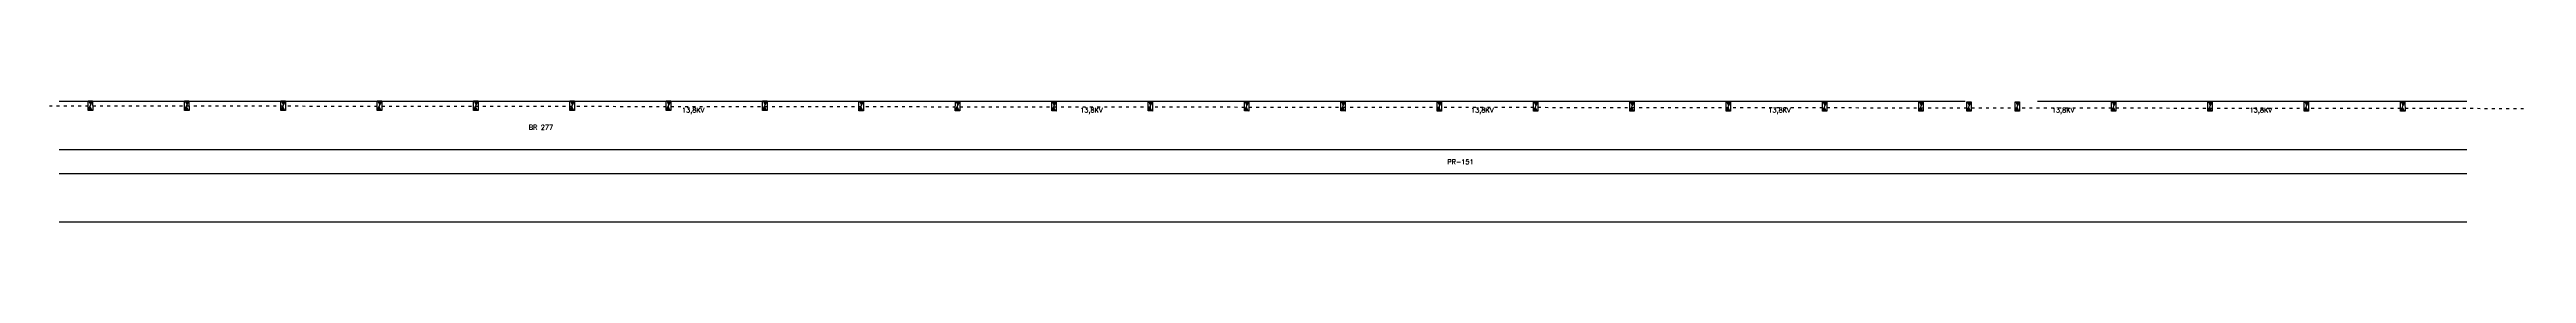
# Model space of a CAD drawing. Header units: millimetres. Extents: x 40163 to 43175, y -1573 to -730.
# Drawn here: x 42147 to 43175, y -1555 to -1505 of the extents above; entities that cross this region are included whole.
import ezdxf

# ---------------------------------------------------------------- set-up
doc = ezdxf.new("R2010")
doc.units = ezdxf.units.MM
doc.header["$LTSCALE"] = 0.1
doc.linetypes.add('ACAD_ISO03W100', pattern=[30, 12, -18])
doc.layers.add('POSTE', color=7, linetype='Continuous')
doc.styles.add('VERT', font='romans.shx', dxfattribs={"height": 1.5})

# ---------------------------------------------------------------- blocks, each defined once
blk = doc.blocks.new('POSTE PADRAO')
at = {"layer": 'POSTE'}
h = blk.add_hatch(color=256, dxfattribs=at)
h.paths.add_polyline_path([(46, 0), (0, -99), (93, -99)])
h.paths.add_polyline_path([(92, 99), (0, 99), (46, 0)])
at = {"layer": 'POSTE', "color": 0}
blk.add_lwpolyline([(0, -99), (0, 99), (92, 99), (93, -99)], close=True, dxfattribs=at)
at = {"layer": 'POSTE'}
blk.add_lwpolyline([(0, -99), (92, 99)], dxfattribs=at)

msp = doc.modelspace()

# ---------------------------------------------------------------- linework, layer by layer
at = {"color": 1, "linetype": 'ACAD_ISO03W100'}
msp.add_line((42146.6, -1507.3), (43175, -1508.4), dxfattribs=at)
at = {"color": 2, "linetype": 'Continuous'}
for p, q in [((42150.7, -1505.4), (42942, -1505.4)), ((42972, -1505.4), (43150.2, -1505.4)), ((42150.7, -1525.4), (43150.2, -1525.4)), ((42150.7, -1535.4), (43150.2, -1535.4)), ((42150.7, -1555.4), (43150.2, -1555.4))]:
    msp.add_line(p, q, dxfattribs=at)
for p, q in [((42163.7, -1507.3), (42163.7, -1507.3)), ((42203.7, -1507.3), (42203.7, -1507.3)), ((42243.7, -1507.3), (42243.7, -1507.3)), ((42283.7, -1507.3), (42283.7, -1507.3)), ((42323.7, -1507.3), (42323.7, -1507.3)), ((42363.7, -1507.3), (42363.7, -1507.3)), ((42403.7, -1507.3), (42403.7, -1507.3)), ((42443.7, -1507.3), (42443.7, -1507.3)), ((42483.7, -1507.4), (42483.7, -1507.4)), ((42523.7, -1507.4), (42523.7, -1507.4)), ((42563.7, -1507.5), (42563.7, -1507.5)), ((42603.7, -1507.5), (42603.7, -1507.5)), ((42643.7, -1507.5), (42643.7, -1507.5)), ((42683.7, -1507.5), (42683.7, -1507.5)), ((42723.7, -1507.6), (42723.7, -1507.6)), ((42763.7, -1507.6), (42763.7, -1507.6)), ((42803.7, -1507.6), (42803.7, -1507.6)), ((42843.7, -1507.6), (42843.7, -1507.6)), ((42883.7, -1507.6), (42883.7, -1507.6)), ((42923.7, -1507.6), (42923.7, -1507.6)), ((42943.6, -1507.6), (42943.6, -1507.6)), ((42963.7, -1507.6), (42963.7, -1507.6)), ((43003.7, -1507.6), (43003.7, -1507.6)), ((43043.7, -1507.6), (43043.7, -1507.6)), ((43083.7, -1507.6), (43083.7, -1507.6)), ((43123.7, -1507.6), (43123.7, -1507.6))]:
    msp.add_line(p, q)

# ---------------------------------------------------------------- block references
at = {"xscale": 0.02000000000000001, "yscale": 0.02000000000000001, "zscale": 0.02000000000000001, "rotation": 359.8567546559424}
for p in [(42162.7, -1507.3), (42202.7, -1507.3), (42242.7, -1507.3), (42282.7, -1507.3), (42322.7, -1507.3), (42362.7, -1507.3), (42402.7, -1507.3), (42442.7, -1507.3), (42482.7, -1507.4), (42522.7, -1507.4), (42562.7, -1507.5), (42602.7, -1507.5), (42642.7, -1507.5), (42682.7, -1507.5), (42722.7, -1507.6), (42762.7, -1507.6), (42802.7, -1507.6), (42842.7, -1507.6), (42882.7, -1507.6), (42922.7, -1507.6), (42942.6, -1507.6), (42962.7, -1507.6), (43002.7, -1507.6), (43042.7, -1507.6), (43082.7, -1507.6), (43122.7, -1507.6)]:
    msp.add_blockref('POSTE PADRAO', p, dxfattribs=at)

# ---------------------------------------------------------------- texts
at = {"linetype": 'Continuous', "lineweight": -3, "style": 'VERT'}
for s, p in [('13,8KV', (42409.2, -1510.1, 1760)), ('13,8KV', (42574.5, -1510.1, 1760)), ('13,8KV', (42736.8, -1510.1, 1760)), ('13,8KV', (42860.2, -1510.1, 1760)), ('13,8KV', (42977.9, -1510.1, 1760)), ('13,8KV', (43060, -1510.1, 1760)), ('BR 277', (42345.6, -1517.2, 1760)), ('PR-151', (42726.9, -1531.5, 1760))]:
    msp.add_text(s, height=2, rotation=359.7733, dxfattribs=at).set_placement(p)

doc.saveas('drawing.dxf')
